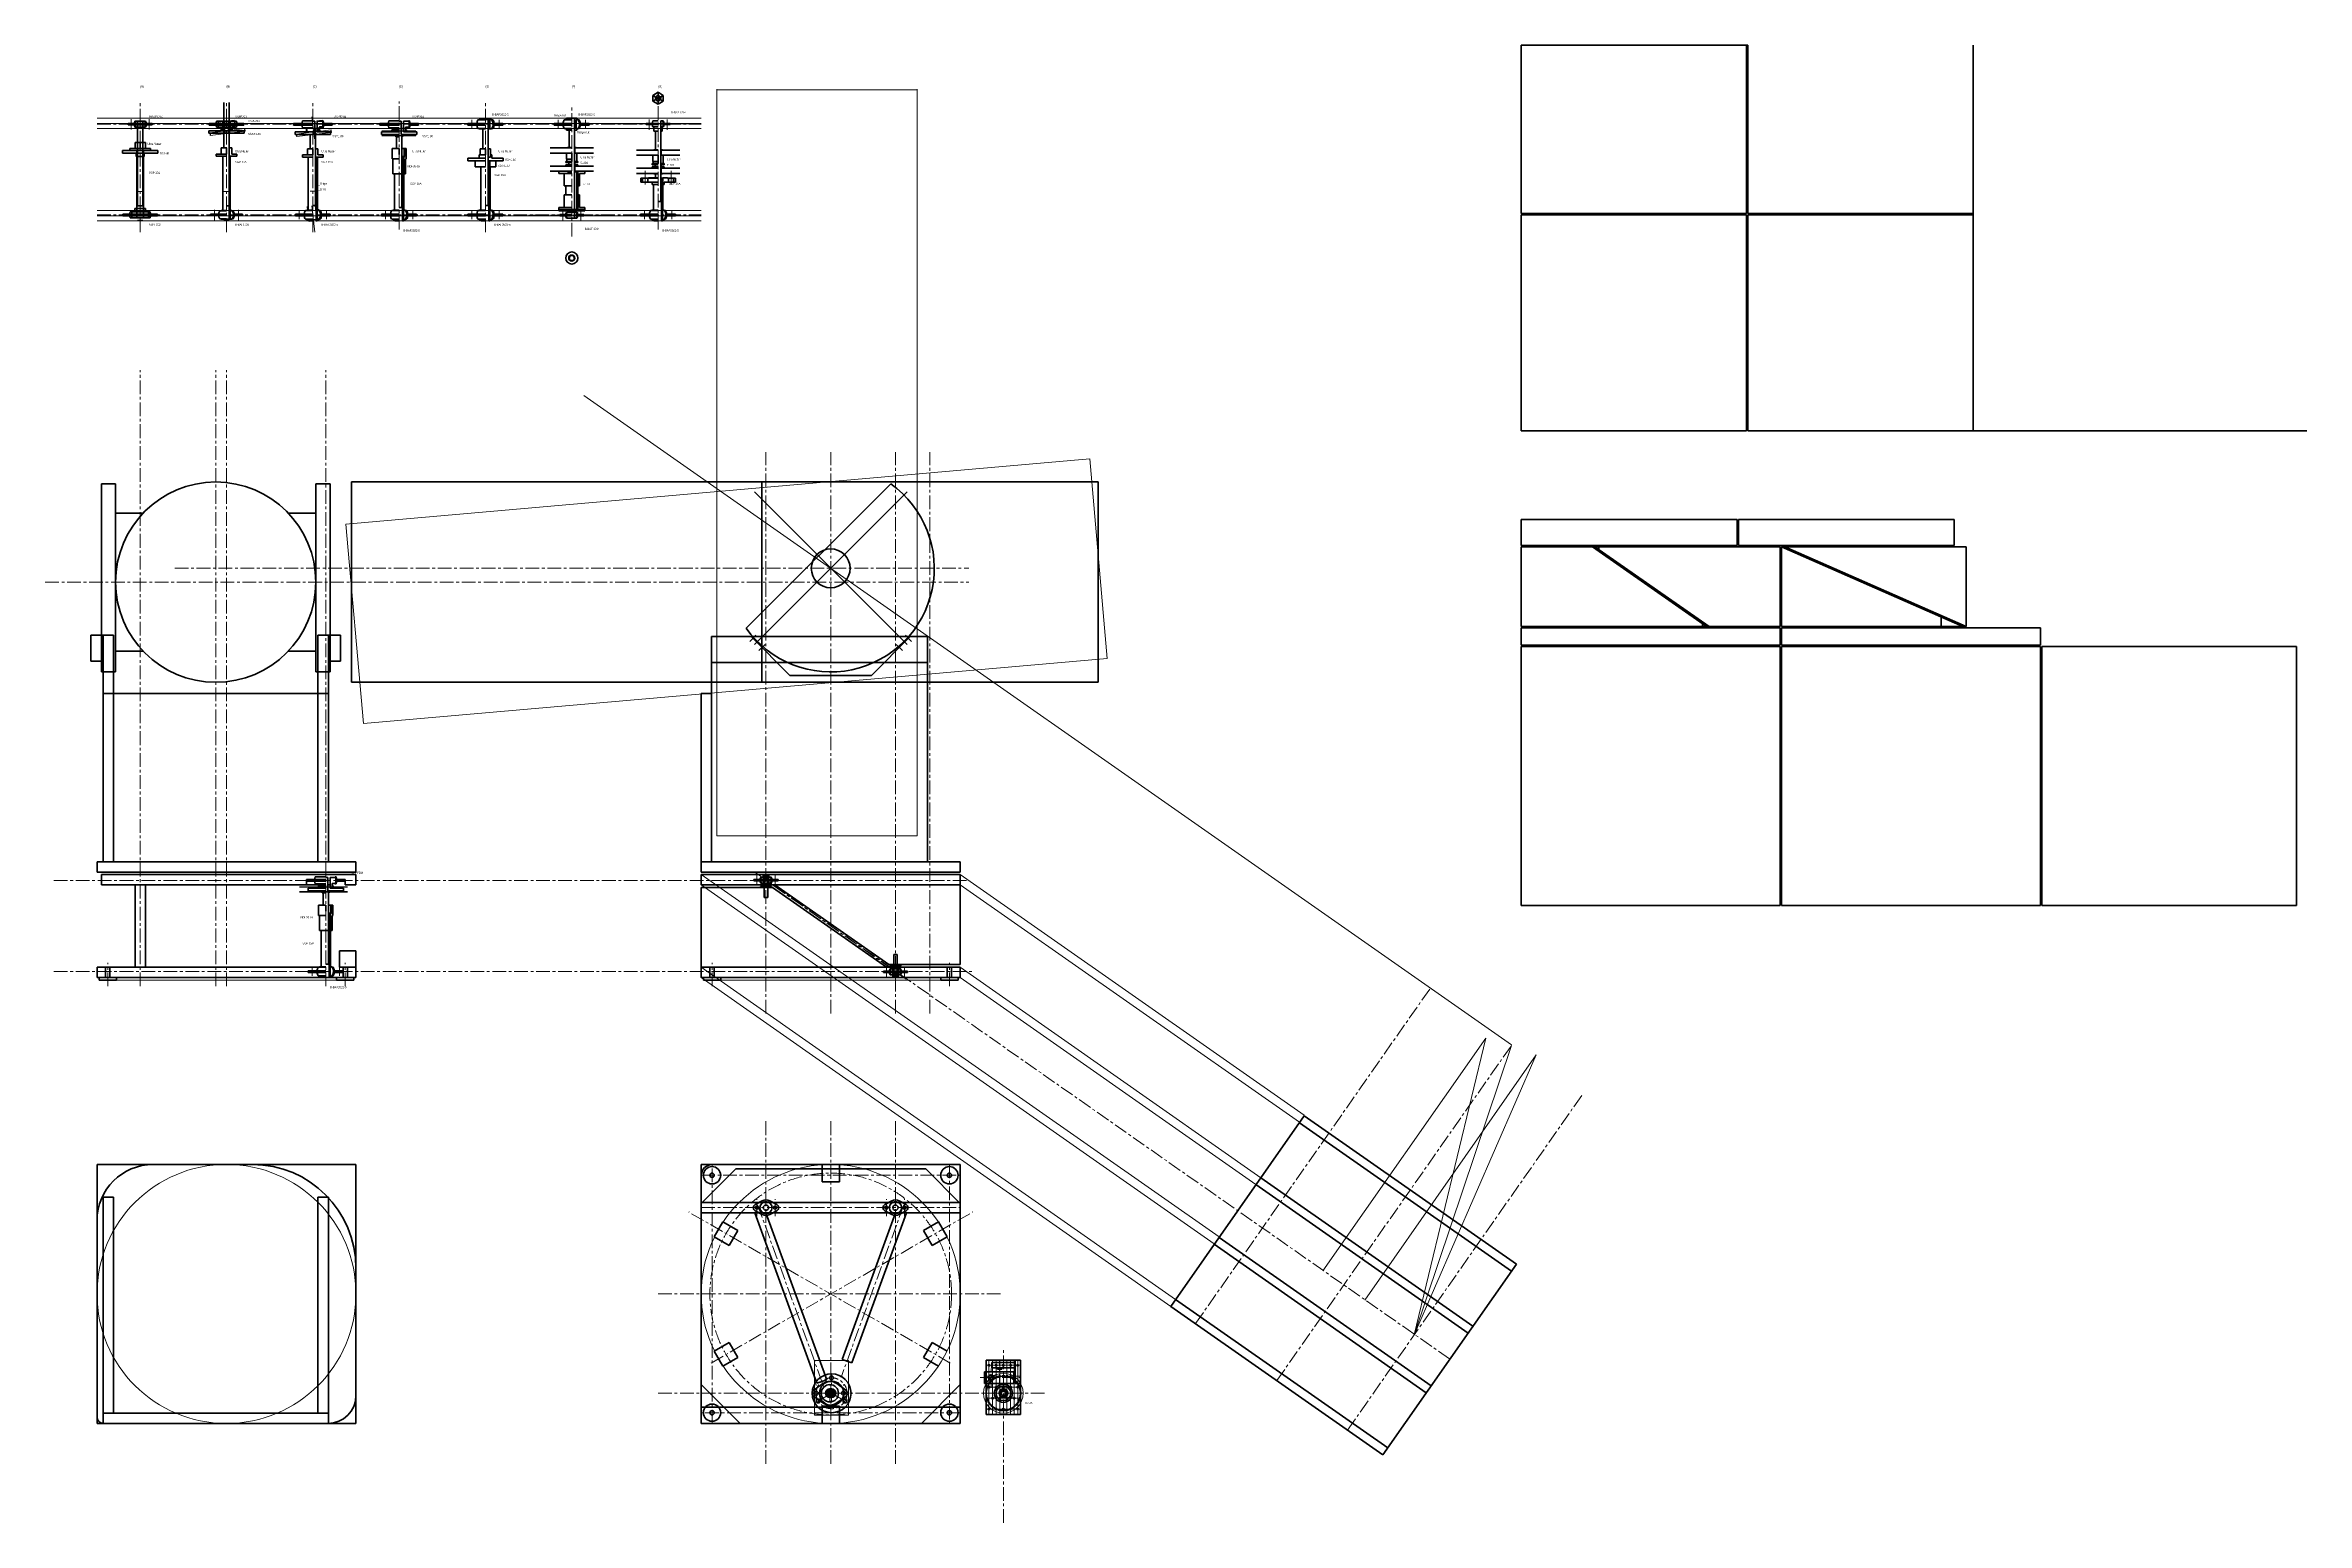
# Model space of a CAD drawing. Header units: millimetres. Extents: x -1420 to 3820, y -1530 to 1893.
import ezdxf

# ---------------------------------------------------------------- set-up
doc = ezdxf.new("R2010")
doc.units = ezdxf.units.MM
doc.linetypes.add('CENTER', pattern=[50.8, 31.75, -6.35, 6.35, -6.35])
doc.linetypes.add('DASHED', pattern=[19.05, 12.7, -6.35])
doc.layers.get('0').update_dxf_attribs({"linetype": 'CONTINUOUS', "lineweight": 0})
for name, color, linetype, lineweight in [('AUX', 1, 'CONTINUOUS', 18), ('CENTER', 7, 'CENTER', 18), ('CONTOUR', 7, 'CONTINUOUS', 35)]:
    doc.layers.add(name, color=color, linetype=linetype, lineweight=lineweight)
doc.styles.get("Standard").update_dxf_attribs({"font": 'txt', "width": 0.75})

msp = doc.modelspace()

# ---------------------------------------------------------------- linework, layer by layer
at = {"layer": 'AUX'}
for p, q in [((136, 61.2), (136, 1791.2)), ((136, 1790), (600, 1790)), ((600, 61.2), (600, 1791.2)), ((-1300, 1724), (100, 1724)), ((-1300, 1712), (100, 1712)), ((-1300, 1700), (100, 1700)), ((-1038.9, 1690.1), (-957.5, 1700.1)), ((-1038.1, 1684.2), (-1038.9, 1690.1)), ((-1038.1, 1684.2), (-956.7, 1694.2)), ((-1037.1, 1684.3), (-1037.9, 1690.2)), ((-1019.4, 1714.7), (-982.3, 1719.2)), ((-1017.7, 1700.8), (-980.6, 1705.3)), ((-1010.2, 1693.6), (-1011.2, 1701.6)), ((-1010.2, 1693.6), (-986.1, 1696.6)), ((-1006.6, 1694.1), (-1009.3, 1715.9)), ((-1008.1, 1702), (-990.2, 1704.1)), ((-1002.4, 1688.5), (-1005.8, 1716.3)), ((-992.5, 1689.8), (-995.9, 1717.6)), ((-989.7, 1696.1), (-992.4, 1718)), ((-986.1, 1696.6), (-987.1, 1704.5)), ((-957.7, 1694), (-958.5, 1700)), ((-956.7, 1694.2), (-957.5, 1700.1)), ((-838.5, 1687.1), (-797.8, 1692.1)), ((-837.8, 1681.2), (-838.5, 1687.1)), ((-837.8, 1681.2), (-797.1, 1686.2)), ((-836.8, 1681.3), (-837.5, 1687.3)), ((-813.8, 1701.2), (-821.4, 1700.3)), ((-812.5, 1690.3), (-813.8, 1701.2)), ((-802.1, 1726.9), (-795.9, 1676.3)), ((-800.9, 1716.9), (-795.9, 1717.6)), ((-792.1, 1686.8), (-795.9, 1717.6)), ((-793.8, 1700.7), (-788.9, 1701.3)), ((-792.1, 1686.8), (-756.4, 1691.2)), ((-790.9, 1718.2), (-778.6, 1719.7)), ((-787.9, 1693.4), (-790.9, 1718.2)), ((-787.9, 1693.4), (-757.1, 1697.1)), ((-784.5, 1704.9), (-776.9, 1705.8)), ((-783.1, 1693.9), (-784.5, 1704.9)), ((-757.4, 1691.1), (-758.1, 1697)), ((-756.4, 1691.2), (-757.1, 1697.1)), ((-640, 1695), (-561, 1695)), ((-640, 1694), (-561, 1694)), ((-640, 1684), (-561, 1684)), ((-640, 1683), (-561, 1683)), ((-1194, 1554), (-1206, 1554)), ((-994, 1554), (-1006, 1554)), ((-794, 1555), (-806, 1555)), ((-795.1, 1460.3), (-802.6, 1520.8)), ((-790.4, 1487.1), (-794.6, 1521.8)), ((-794, 1568), (-792, 1568)), ((-790.6, 1512.2), (-791.8, 1522.2)), ((-1300, 1510), (100, 1510)), ((-1300, 1498), (100, 1498)), ((-1300, 1486), (100, 1486)), ((-1194, 1488), (-1206, 1488)), ((-994, 1488), (-1006, 1488)), ((-812.2, 1510), (-813.3, 1519.5)), ((-812.8, 1487.3), (-798.7, 1489.1)), ((-809.9, 1486.2), (-810.1, 1487.7)), ((-798.5, 1487.6), (-809.9, 1486.2)), ((-808.8, 1510), (-801.3, 1510.9)), ((-808.2, 1484.9), (-808.4, 1486.4)), ((-798.3, 1486.1), (-808.2, 1484.9)), ((-794, 1489), (-806, 1489)), ((-791.4, 1512.1), (-787.2, 1512.7)), ((-788.7, 1490.3), (-791.4, 1512.1)), ((-790.4, 1487.1), (-788.4, 1487.3)), ((-789.2, 1490.2), (-784.5, 1490.8)), ((-789, 1488.8), (-789.2, 1490.2)), ((-789, 1488.8), (-787.1, 1489)), ((-788.4, 1487.3), (-788.6, 1488.8)), ((-787.1, 1489), (-787.2, 1490.5)), ((1977.3, -422.9), (-171.8, 1081.4)), ((1000.2, 934.5), (-723.2, 783.7)), ((1040.6, 472.2), (1000.2, 934.5)), ((223.2, 504.4), (576.8, 858)), ((223.2, 858), (576.8, 504.4)), ((-682.8, 321.5), (-723.2, 783.7)), ((212.6, 512), (226.8, 526.2)), ((587.4, 512), (573.2, 526.2)), ((1040.6, 472.2), (-682.8, 321.5)), ((233.8, 490.8), (248, 505)), ((566.2, 490.8), (552, 505)), ((136, 61.2), (600, 61.2)), ((1299.8, -867.6), (100, -27.8)), ((1288.5, -883.7), (100, -51.8)), ((1497.1, -585.7), (700, -27.8)), ((1485.8, -601.9), (700, -51.8)), ((-831, -56.8), (-720, -56.8)), ((-831, -57.8), (-720, -57.8)), ((-831, -67.8), (-720, -67.8)), ((-831, -68.8), (-720, -68.8)), ((1199.2, -1012.5), (100, -243)), ((1396.5, -730.6), (700, -243)), ((-1255, -273), (-745, -273)), ((1187.9, -1028.6), (100, -267)), ((655, -273), (145, -273)), ((1385.3, -746.7), (700, -267)), ((1540.5, -946.3), (1918, -407)), ((1752.1, -1094.5), (1918, -407)), ((2034.8, -446.3), (1637.3, -1014.1)), ((1752.1, -1094.5), (1977.3, -424.1)), ((1752.1, -1094.5), (2034.8, -446.3)), ((766.7, -1279.4), (766.7, -1152.4)), ((775, -1279.4), (775, -1152.4)), ((783.3, -1279.4), (783.3, -1152.4)), ((791.7, -1279.4), (791.7, -1152.4)), ((808.3, -1279.4), (808.3, -1152.4)), ((816.7, -1279.4), (816.7, -1152.4)), ((825, -1279.4), (825, -1152.4)), ((833.3, -1279.4), (833.3, -1152.4)), ((362.5, -1281), (362.5, -1154)), ((441.5, -1154), (362.5, -1154)), ((441.5, -1281), (441.5, -1154)), ((760.3, -1165.1), (839.4, -1165.1)), ((760.3, -1190.5), (839.4, -1190.5)), ((760.3, -1215.9), (839.4, -1215.9)), ((760.3, -1241.3), (839.4, -1241.3)), ((441.5, -1281), (362.5, -1281)), ((760.3, -1266.7), (839.4, -1266.7))]:
    msp.add_line(p, q, dxfattribs=at)
for centre, radius in [((-1000, -1000), 300), ((400, -1000), 300), ((800, -1230), 46)]:
    msp.add_circle(centre, radius, dxfattribs=at)
for centre, radius, start, end in [((-1000, 1710), 20, 166.5127, 207.4873), ((-1000, 1710), 20, 346.5127, 27.4873), ((-800, 1710), 23.5, 199.9028, 204.3299), ((-800, 1710), 23.5, 349.6701, 384.3299), ((-800, 1500), 18, 213.749, 224.6699), ((-800, 1500), 18, 333.251, 44.6699), ((-800, 1500), 18, 329.3301, 333.251)]:
    msp.add_arc(centre, radius, start, end, dxfattribs=at)
at = {"layer": 'CENTER'}
for p, q in [((-1200, 1460), (-1200, 1760)), ((-1000, 1460), (-1000, 1760)), ((-800, 1460), (-800, 1760)), ((-600, 1466), (-600, 1763)), ((-400, 1460), (-400, 1760)), ((-200, 1450), (-200, 1750)), ((0, 1466), (0, 1763)), ((-1300, 1710), (100, 1710)), ((-1228, 1710), (-1172, 1710)), ((-1221, 1722), (-1221, 1698)), ((-1179, 1722), (-1179, 1698)), ((-1040, 1689), (-1040, 1695)), ((-960, 1689), (-960, 1695)), ((-840, 1686), (-840, 1692)), ((-760, 1686), (-760, 1692)), ((-640, 1686), (-640, 1692)), ((-560, 1686), (-560, 1692)), ((-431.5, 1720), (-431.5, 1700)), ((-368.5, 1720), (-368.5, 1700)), ((-231.5, 1720), (-231.5, 1700)), ((-168.5, 1720), (-168.5, 1700)), ((-100, 1710.6), (100, 1710.6)), ((-21, 1697.2), (-21, 1721.2)), ((21, 1697.2), (21, 1721.2)), ((-1240, 1649), (-1240, 1643)), ((-1160, 1649), (-1160, 1643)), ((-440, 1625), (-440, 1631)), ((-360, 1625), (-360, 1631)), ((-30, 1570), (-30, 1604)), ((30, 1570), (30, 1602)), ((-1300, 1500), (100, 1500)), ((-1028, 1488), (-1028, 1512)), ((-972, 1488), (-972, 1512)), ((-831.5, 1490), (-831.5, 1510)), ((-768.5, 1490), (-768.5, 1510)), ((-631.5, 1490), (-631.5, 1510)), ((-568.5, 1490), (-568.5, 1510)), ((-431.5, 1490), (-431.5, 1510)), ((-368.5, 1490), (-368.5, 1510)), ((-300, 1499.4), (-100, 1499.4)), ((-221, 1486), (-221, 1510)), ((-179, 1486), (-179, 1510)), ((-31.5, 1490), (-31.5, 1510)), ((31.5, 1490), (31.5, 1510)), ((-1200, -287), (-1200, 1140)), ((-1025, -287), (-1025, 1140)), ((-1000, -287), (-1000, 1140)), ((-770, -287), (-770, 1140)), ((250, -350), (250, 950)), ((400, -350), (400, 950)), ((550, -350), (550, 950)), ((630, -350), (630, 950)), ((-1420, 649.2), (720, 649.2)), ((-1120, 681.2), (720, 681.2)), ((-1400, -41.8), (720, -41.8)), ((222, -41.2), (278, -41.2)), ((225.5, -23.9), (574.5, -270.9)), ((229, -29.2), (229, -53.2)), ((1834, -1150.6), (250, -41.8)), ((271, -29.2), (271, -53.2)), ((-810, -65.8), (-810, -59.8)), ((-730, -65.8), (-730, -59.8)), ((-1400, -253), (730, -253)), ((-1275, -287), (-1275, -233)), ((-801.5, -263), (-801.5, -243)), ((-738.5, -263), (-738.5, -243)), ((-725, -287), (-725, -233)), ((125, -287), (125, -233)), ((578, -253.6), (522, -253.6)), ((529, -265.6), (529, -241.6)), ((571, -265.6), (571, -241.6)), ((675, -287), (675, -233)), ((1245.3, -1068.7), (1788.8, -292.2)), ((1433.7, -1200.6), (1977.3, -424.1)), ((1597.6, -1315.3), (2141.1, -538.8)), ((250, -600), (250, -1400)), ((400, -600), (400, -1400)), ((550, -600), (550, -1400)), ((100, -725), (700, -725)), ((125, -1300), (125, -700)), ((675, -700), (675, -1300)), ((229, -820), (229, -780)), ((271, -820), (271, -780)), ((529, -820), (529, -780)), ((571, -820), (571, -780)), ((677.1, -1160), (70.9, -810)), ((100, -800), (700, -800)), ((122.9, -1160), (729.1, -810)), ((230.4, -793.2), (386.2, -1221.4)), ((569.6, -793.2), (424, -1193.2)), ((0, -1000), (800, -1000)), ((800, -1530), (800, -1130)), ((402, -1250), (402, -1185)), ((746.6, -1193.6), (839.6, -1193.6)), ((771.8, -1217.1), (771.8, -1170.1)), ((791.1, -1217.1), (791.1, -1153.1)), ((0, -1230), (900, -1230)), ((402, -1230), (363, -1252.5)), ((402, -1230), (441, -1252.5)), ((750, -1230), (850, -1230)), ((700, -1275), (100, -1275))]:
    msp.add_line(p, q, dxfattribs=at)
at = {"layer": 'CENTER', "color": 1}
for p, q in [((366.5, -1250), (366.5, -1210)), ((398, -1250), (398, -1210)), ((429.5, -1250), (429.5, -1210))]:
    msp.add_line(p, q, dxfattribs=at)
at = {"layer": 'CENTER'}
for centre, radius in [((400, -1000), 280), ((402, -1230), 35.8), ((800, -1230), 41), ((800, -1230), 39), ((771.8, -1193.6), 7), ((771.8, -1193.6), 5)]:
    msp.add_circle(centre, radius, dxfattribs=at)
at = {"layer": 'CONTOUR'}
for p, q in [((2000, 1893), (2525, 1893)), ((2000, 1503), (2000, 1893)), ((2522, 1503), (2522, 1893)), ((2525, 1503), (2525, 1893)), ((3047, 1000), (3047, 1893)), ((-12, 1776.9), (0, 1783.9)), ((0, 1783.9), (12, 1776.9)), ((0, 1756.1), (0, 1783.9)), ((-1006, 1655), (-1006, 1760)), ((-994, 1521), (-994, 1760)), ((-12, 1763.1), (-12, 1776.9)), ((-12, 1776.9), (12, 1763.1)), ((-12, 1763.1), (12, 1776.9)), ((-12, 1763.1), (0, 1756.1)), ((0, 1756.1), (12, 1763.1)), ((12, 1763.1), (12, 1776.9)), ((-1228, 1711.4), (-1228, 1708.6)), ((-1228, 1711.4), (-1172, 1711.4)), ((-1228, 1708.6), (-1172, 1708.6)), ((-1224.5, 1711.4), (-1224.5, 1708.6)), ((-1217.5, 1711.4), (-1217.5, 1708.6)), ((-1212.1, 1717), (-1187.9, 1717)), ((-1212.1, 1703), (-1187.9, 1703)), ((-1206, 1717), (-1206, 1703)), ((-1206, 1716), (-1206, 1521)), ((-1194, 1717), (-1194, 1703)), ((-1194, 1716), (-1194, 1521)), ((-1182.5, 1711.4), (-1182.5, 1708.6)), ((-1175.5, 1711.4), (-1175.5, 1708.6)), ((-1172, 1711.4), (-1172, 1708.6)), ((-1041, 1695), (-959, 1695)), ((-1041, 1689), (-1041, 1695)), ((-1041, 1689), (-959, 1689)), ((-1040.5, 1712), (-959.5, 1712)), ((-1040.5, 1708), (-1040.5, 1712)), ((-1040.5, 1708), (-959.5, 1708)), ((-1023.5, 1717), (-976.5, 1717)), ((-1023.5, 1703), (-976.5, 1703)), ((-1012.1, 1695), (-1012.1, 1703)), ((-1012.1, 1695), (-987.8, 1695)), ((-1009, 1703), (-991, 1703)), ((-1008.5, 1695), (-1008.5, 1717)), ((-1005, 1689), (-1005, 1717)), ((-995, 1689), (-995, 1717)), ((-991.5, 1695), (-991.5, 1717)), ((-987.8, 1695), (-987.8, 1703)), ((-959.5, 1708), (-959.5, 1712)), ((-959, 1689), (-959, 1695)), ((-845, 1708), (-845, 1712)), ((-845, 1712), (-800, 1712)), ((-845, 1710), (-800, 1710)), ((-845, 1708), (-800, 1708)), ((-841, 1686), (-841, 1692)), ((-841, 1692), (-800, 1692)), ((-841, 1686), (-800, 1686)), ((-824.2, 1718), (-800, 1718)), ((-824.2, 1702), (-800, 1702)), ((-814.8, 1692), (-814.8, 1702)), ((-806, 1653), (-806, 1686)), ((-800, 1717), (-795, 1717)), ((-795, 1686), (-795, 1717)), ((-795, 1700), (-790, 1700)), ((-795, 1686), (-759, 1686)), ((-794, 1522), (-794, 1686)), ((-790, 1692), (-790, 1717)), ((-790, 1717), (-777.6, 1717)), ((-790, 1692), (-759, 1692)), ((-785.2, 1692), (-785.2, 1703)), ((-785.2, 1703), (-777.6, 1703)), ((-777.9, 1718), (-775.8, 1718)), ((-777.9, 1702), (-775.8, 1702)), ((-755, 1710), (-776.5, 1710)), ((-774.6, 1712), (-755, 1712)), ((-774.6, 1708), (-755, 1708)), ((-759, 1686), (-759, 1692)), ((-755, 1708), (-755, 1712)), ((-645, 1712), (-600, 1712)), ((-645, 1708), (-645, 1712)), ((-645, 1710), (-600, 1710)), ((-645, 1708), (-600, 1708)), ((-641, 1686), (-641, 1692)), ((-641, 1692), (-600, 1692)), ((-641, 1686), (-600, 1686)), ((-624.2, 1718), (-600, 1718)), ((-624.2, 1702), (-600, 1702)), ((-621, 1694), (-600, 1694)), ((-621, 1692), (-621, 1694)), ((-617, 1694), (-617, 1697)), ((-617, 1697), (-600, 1697)), ((-614.8, 1697), (-614.8, 1702)), ((-610, 1684), (-610, 1686)), ((-610, 1684), (-600, 1684)), ((-608, 1681), (-608, 1684)), ((-608, 1681), (-600, 1681)), ((-606, 1654), (-606, 1681)), ((-600, 1717), (-595, 1717)), ((-595, 1686), (-595, 1717)), ((-595, 1700), (-590, 1700)), ((-595, 1686), (-559, 1686)), ((-594, 1517), (-594, 1686)), ((-594, 1681), (-592, 1681)), ((-592, 1684), (-590, 1684)), ((-592, 1681), (-592, 1684)), ((-590, 1692), (-590, 1717)), ((-590, 1717), (-577.6, 1717)), ((-590, 1692), (-559, 1692)), ((-590, 1684), (-590, 1686)), ((-585.2, 1692), (-585.2, 1703)), ((-585.2, 1703), (-577.6, 1703)), ((-585.2, 1697), (-583, 1697)), ((-583, 1694), (-583, 1697)), ((-583, 1694), (-579, 1694)), ((-579, 1692), (-579, 1694)), ((-577.9, 1718), (-575.8, 1718)), ((-577.9, 1702), (-575.8, 1702)), ((-555, 1710), (-576.5, 1710)), ((-574.6, 1712), (-555, 1712)), ((-574.6, 1708), (-555, 1708)), ((-559, 1686), (-559, 1692)), ((-555, 1708), (-555, 1712)), ((-440.5, 1712), (-440.5, 1708)), ((-440.5, 1712), (-400, 1712)), ((-440.5, 1708), (-400, 1708)), ((-417.3, 1720), (-400, 1720)), ((-417.3, 1700), (-400, 1700)), ((-414.2, 1721), (-390, 1721)), ((-414.2, 1699), (-400, 1699)), ((-406, 1653), (-406, 1699)), ((-394, 1522), (-394, 1721)), ((-394, 1699), (-385.8, 1699)), ((-390, 1721), (-390, 1699)), ((-390, 1721), (-385.8, 1721)), ((-385, 1720), (-382.7, 1720)), ((-385, 1700), (-382.7, 1700)), ((-380.1, 1712), (-359.5, 1712)), ((-380.1, 1708), (-359.5, 1708)), ((-359.5, 1712), (-359.5, 1708)), ((-240.5, 1712), (-240.5, 1708)), ((-240.5, 1712), (-200, 1712)), ((-240.5, 1708), (-200, 1708)), ((-217.3, 1720), (-200, 1720)), ((-217.3, 1700), (-200, 1700)), ((-214.2, 1721), (-200, 1721)), ((-214.2, 1699), (-200, 1699)), ((-212, 1724), (-188, 1724)), ((-212, 1721), (-212, 1724)), ((-212, 1696), (-212, 1699)), ((-212, 1696), (-200, 1696)), ((-206, 1656), (-206, 1696)), ((-194, 1492.4), (-194, 1724)), ((-194, 1713), (-190, 1713)), ((-194, 1707), (-190, 1707)), ((-194, 1696), (-188, 1696)), ((-190, 1721), (-190, 1699)), ((-190, 1721), (-185.8, 1721)), ((-190, 1699), (-185.8, 1699)), ((-188, 1721), (-188, 1724)), ((-188, 1696), (-188, 1699)), ((-185, 1720), (-182.7, 1720)), ((-185, 1700), (-182.7, 1700)), ((-180.1, 1712), (-159.5, 1712)), ((-180.1, 1708), (-159.5, 1708)), ((-159.5, 1712), (-159.5, 1708)), ((-28, 1709.2), (-28, 1712)), ((-28, 1712), (0, 1712)), ((-28, 1710.6), (0, 1710.6)), ((-28, 1709.2), (0, 1709.2)), ((-12.1, 1717.6), (0, 1717.6)), ((-12.1, 1703.6), (0, 1703.6)), ((-9.5, 1693.6), (-9.5, 1703.6)), ((-9.5, 1693.6), (0, 1693.6)), ((-6, 1651), (-6, 1693.6)), ((6, 1717.6), (12.1, 1717.6)), ((6, 1531), (6, 1717.6)), ((6, 1703.6), (12.1, 1703.6)), ((6, 1693.6), (9.5, 1693.6)), ((9.5, 1693.6), (9.5, 1703.6)), ((28, 1710.6), (12.6, 1710.6)), ((13.9, 1712), (28, 1712)), ((13.9, 1709.2), (28, 1709.2)), ((28, 1709.2), (28, 1712)), ((-1159, 1649), (-1241, 1649)), ((-1241, 1649), (-1241, 1643)), ((-1159, 1643), (-1241, 1643)), ((-1176, 1654), (-1224, 1654)), ((-1224, 1654), (-1224, 1649)), ((-1212, 1668), (-1212, 1654)), ((-1188, 1668), (-1212, 1668)), ((-1209, 1643), (-1209, 1635)), ((-1191, 1635), (-1209, 1635)), ((-1207.5, 1649), (-1207.5, 1493)), ((-1200, 1668), (-1200, 1654)), ((-1192.5, 1649), (-1192.5, 1493)), ((-1191, 1643), (-1191, 1635)), ((-1188, 1668), (-1188, 1654)), ((-1176, 1654), (-1176, 1649)), ((-1159, 1649), (-1159, 1643)), ((-1024, 1641), (-1024, 1636)), ((-1000, 1641), (-1024, 1641)), ((-1024, 1636), (-1000, 1636)), ((-1012, 1655), (-1012, 1641)), ((-1000, 1655), (-1012, 1655)), ((-1008.8, 1510), (-1008.8, 1636)), ((-1000, 1655), (-1000, 1641)), ((-988, 1655), (-994, 1655)), ((-994, 1636), (-976, 1636)), ((-993.7, 1490), (-993.7, 1636)), ((-991.2, 1510), (-991.2, 1636)), ((-988, 1655), (-988, 1641)), ((-976, 1641), (-988, 1641)), ((-976, 1641), (-976, 1636)), ((-824, 1639), (-824, 1634)), ((-800, 1639), (-824, 1639)), ((-824, 1634), (-800, 1634)), ((-812, 1653), (-812, 1639)), ((-800, 1653), (-812, 1653)), ((-810.8, 1511), (-810.8, 1634)), ((-800, 1653), (-800, 1639)), ((-788, 1653), (-794, 1653)), ((-794, 1634), (-776, 1634)), ((-792, 1486), (-792, 1634)), ((-789.2, 1511), (-789.2, 1634)), ((-788, 1653), (-788, 1639)), ((-776, 1639), (-788, 1639)), ((-776, 1639), (-776, 1634)), ((-600, 1654), (-616.5, 1654)), ((-616.5, 1630), (-616.5, 1654)), ((-600, 1630), (-616.5, 1630)), ((-614.5, 1595), (-614.5, 1630)), ((-600, 1654), (-600, 1640)), ((-583.5, 1654), (-594, 1654)), ((-594, 1635), (-588, 1635)), ((-592, 1486), (-592, 1635)), ((-589.1, 1511), (-589.1, 1635)), ((-589.1, 1634), (-587, 1635)), ((-588, 1654), (-588, 1635)), ((-587, 1635), (-587, 1654)), ((-583.5, 1630), (-585.5, 1629)), ((-585.5, 1595), (-585.5, 1629)), ((-583.5, 1630), (-583.5, 1654)), ((-441, 1625), (-441, 1631)), ((-441, 1631), (-400, 1631)), ((-441, 1625), (-400, 1625)), ((-424, 1611), (-424, 1625)), ((-414.8, 1631), (-414.8, 1639)), ((-414.8, 1639), (-400, 1639)), ((-412, 1653), (-412, 1639)), ((-400, 1653), (-412, 1653)), ((-400, 1639), (-412, 1639)), ((-400, 1653), (-400, 1639)), ((-388, 1653), (-394, 1653)), ((-394, 1634), (-388.3, 1634)), ((-394, 1625), (-359, 1625)), ((-392, 1486), (-392, 1625)), ((-390, 1611), (-390, 1625)), ((-388, 1639), (-388.3, 1639)), ((-388.3, 1634), (-388.3, 1639)), ((-388, 1653), (-388, 1639)), ((-388, 1639), (-385.2, 1639)), ((-385.2, 1631), (-385.2, 1639)), ((-385.2, 1631), (-359, 1631)), ((-376, 1611), (-376, 1625)), ((-359, 1625), (-359, 1631)), ((-250, 1655), (-200, 1655)), ((-250, 1643), (-200, 1643)), ((-212, 1629), (-212, 1643)), ((-212, 1629), (-200, 1629)), ((-211.6, 1624), (-211.6, 1629)), ((-210, 1655), (-210, 1656)), ((-210, 1656), (-200, 1656)), ((-200, 1624), (-200, 1643)), ((-194, 1656), (-190, 1656)), ((-194, 1643), (-150, 1643)), ((-193, 1643), (-193, 1655)), ((-193, 1655), (-150, 1655)), ((-190, 1655), (-190, 1656)), ((-188.4, 1629), (-188, 1629)), ((-188.4, 1624), (-188.4, 1629)), ((-188, 1629), (-188, 1643)), ((-50, 1650), (0, 1650)), ((-50, 1638), (0, 1638)), ((-12, 1624), (-12, 1638)), ((-10, 1650), (-10, 1651)), ((-10, 1651), (0, 1651)), ((0, 1619), (0, 1638)), ((6, 1651), (10, 1651)), ((6, 1638), (50, 1638)), ((7, 1638), (7, 1650)), ((7, 1650), (50, 1650)), ((10, 1650), (10, 1651)), ((12, 1624), (12, 1638)), ((-794, 1601), (-792, 1601)), ((-585.5, 1595), (-614.5, 1595)), ((-610.8, 1511), (-610.8, 1595)), ((-594, 1600), (-592, 1600)), ((-424, 1611), (-400, 1611)), ((-410.8, 1511), (-410.8, 1611)), ((-376, 1611), (-390, 1611)), ((-389.2, 1511), (-389.2, 1611)), ((-250, 1613), (-200, 1613)), ((-250, 1601), (-200, 1601)), ((-230, 1601), (-230, 1596)), ((-230, 1601), (-200, 1601)), ((-230, 1596), (-200, 1596)), ((-218, 1596), (-218, 1567)), ((-214, 1621), (-214, 1624)), ((-214, 1624), (-200, 1624)), ((-214, 1621), (-200, 1621)), ((-214, 1613), (-214, 1616)), ((-214, 1616), (-200, 1616)), ((-210, 1600), (-210, 1601)), ((-210, 1600), (-200, 1600)), ((-207, 1616), (-207, 1621)), ((-194, 1624), (-186, 1624)), ((-194, 1621), (-186, 1621)), ((-194, 1600), (-190, 1600)), ((-193, 1601), (-193, 1621)), ((-193, 1616), (-186, 1616)), ((-193, 1613), (-150, 1613)), ((-193, 1601), (-150, 1601)), ((-193, 1601), (-170, 1601)), ((-190, 1600), (-190, 1601)), ((-188, 1512.4), (-188, 1601)), ((-186, 1624), (-186, 1621)), ((-186, 1616), (-186, 1613)), ((-186, 1601), (-186, 1512.4)), ((-182, 1596), (-182, 1567)), ((-182, 1596), (-170, 1596)), ((-170, 1601), (-170, 1596)), ((-50, 1608), (0, 1608)), ((-50, 1596), (0, 1596)), ((-40, 1576), (-40, 1585)), ((-40, 1585), (0, 1585)), ((-40, 1576), (0, 1576)), ((-30, 1596), (0, 1596)), ((-22, 1585), (-22, 1586)), ((-22, 1586), (0, 1586)), ((-14, 1616), (-14, 1619)), ((-14, 1619), (0, 1619)), ((-14, 1616), (0, 1616)), ((-14, 1608), (-14, 1611)), ((-14, 1611), (0, 1611)), ((-14, 1570), (-14, 1576)), ((-12, 1624), (0, 1624)), ((-11.6, 1619), (-11.6, 1624)), ((-10, 1595), (-10, 1596)), ((-10, 1595), (0, 1595)), ((-7, 1611), (-7, 1616)), ((-6, 1595), (-6, 1586)), ((6, 1619), (14, 1619)), ((6, 1616), (14, 1616)), ((10, 1595), (6, 1595)), ((6, 1585), (10.9, 1585)), ((7, 1596), (7, 1616)), ((7, 1611), (14, 1611)), ((7, 1608), (50, 1608)), ((7, 1596), (50, 1596)), ((8, 1486), (8, 1585)), ((10, 1595), (10, 1596)), ((10.9, 1511), (10.9, 1586)), ((10.9, 1586), (22, 1586)), ((11.6, 1624), (12, 1624)), ((11.6, 1619), (11.6, 1624)), ((14, 1619), (14, 1616)), ((14, 1611), (14, 1608)), ((14, 1570), (14, 1576)), ((14, 1576), (40, 1576)), ((22, 1585), (22, 1586)), ((22, 1585), (40, 1585)), ((24, 1576), (24, 1585)), ((36, 1576), (36, 1585)), ((40, 1576), (40, 1585)), ((-1194, 1521), (-1206, 1521)), ((-994, 1521), (-1000, 1521)), ((-792, 1522), (-800, 1522)), ((-392, 1522), (-400, 1522)), ((-392, 1532), (-394, 1532)), ((-218, 1567), (-214, 1567)), ((-218, 1517.4), (-218, 1546.4)), ((-218, 1546.4), (-214, 1546.4)), ((-214, 1567), (-200, 1567)), ((-214, 1567), (-214, 1546.4)), ((-214, 1546.4), (-200, 1546.4)), ((-186, 1567), (-182, 1567)), ((-186, 1546.4), (-182, 1546.4)), ((-182, 1517.4), (-182, 1546.4)), ((-14, 1570), (0, 1570)), ((-10.8, 1511), (-10.8, 1570)), ((0, 1531), (8, 1531)), ((10.9, 1570), (14, 1570)), ((-1159.5, 1502), (-1240.5, 1502)), ((-1240.5, 1502), (-1240.5, 1498)), ((-1159.5, 1498), (-1240.5, 1498)), ((-1176.5, 1507), (-1223.5, 1507)), ((-1176.5, 1493), (-1223.5, 1493)), ((-1187.8, 1515), (-1212.2, 1515)), ((-1212.2, 1515), (-1212.2, 1507)), ((-1187.8, 1515), (-1187.8, 1507)), ((-1159.5, 1502), (-1159.5, 1498)), ((-1037, 1498.2), (-1037, 1501.8)), ((-1037, 1501.8), (-1000, 1501.8)), ((-1037, 1498.2), (-1000, 1498.2)), ((-1015.6, 1509), (-1013.5, 1509)), ((-1015.6, 1491), (-1013.5, 1491)), ((-1013.5, 1509), (-1000, 1509)), ((-1013.5, 1491), (-1000, 1491)), ((-1012.7, 1510), (-1000, 1510)), ((-1012.7, 1490), (-987.3, 1490)), ((-991.5, 1490), (-991.5, 1510)), ((-991.5, 1510), (-991.2, 1510)), ((-991.2, 1510), (-987.3, 1510)), ((-986.5, 1509), (-984.4, 1509)), ((-986.5, 1491), (-984.4, 1491)), ((-982.1, 1501.8), (-963, 1501.8)), ((-982.1, 1498.2), (-963, 1498.2)), ((-963, 1498.2), (-963, 1501.8)), ((-840.5, 1498), (-840.5, 1502)), ((-840.5, 1502), (-800, 1502)), ((-840.5, 1498), (-800, 1498)), ((-817.3, 1510), (-800, 1510)), ((-817.3, 1490), (-800, 1490)), ((-814.2, 1511), (-800, 1511)), ((-814.2, 1489), (-800, 1489)), ((-811.5, 1487.5), (-811.5, 1489)), ((-800, 1487.5), (-811.5, 1487.5)), ((-810, 1486), (-810, 1487.5)), ((-800, 1486), (-810, 1486)), ((-792, 1486), (-790, 1486)), ((-790.5, 1487.5), (-790.5, 1489)), ((-790.5, 1489), (-785.8, 1489)), ((-790.5, 1487.5), (-788.5, 1487.5)), ((-790, 1511), (-785.8, 1511)), ((-790, 1489), (-790, 1511)), ((-790, 1486), (-790, 1487.5)), ((-788.5, 1487.5), (-788.5, 1489)), ((-785, 1510), (-782.7, 1510)), ((-785, 1490), (-782.7, 1490)), ((-780.1, 1502), (-759.5, 1502)), ((-780.1, 1498), (-759.5, 1498)), ((-759.5, 1498), (-759.5, 1502)), ((-640.5, 1498), (-640.5, 1502)), ((-640.5, 1502), (-600, 1502)), ((-640.5, 1498), (-600, 1498)), ((-617.3, 1510), (-600, 1510)), ((-617.3, 1490), (-600, 1490)), ((-614.2, 1511), (-600, 1511)), ((-614.2, 1489), (-600, 1489)), ((-611.5, 1487.5), (-611.5, 1489)), ((-600, 1487.5), (-611.5, 1487.5)), ((-610, 1486), (-610, 1487.5)), ((-600, 1486), (-610, 1486)), ((-592, 1517), (-600, 1517)), ((-592, 1486), (-590, 1486)), ((-590.5, 1487.5), (-590.5, 1489)), ((-590.5, 1489), (-585.8, 1489)), ((-590.5, 1487.5), (-588.5, 1487.5)), ((-590, 1511), (-585.8, 1511)), ((-590, 1489), (-590, 1511)), ((-590, 1486), (-590, 1487.5)), ((-588.5, 1487.5), (-588.5, 1489)), ((-585, 1510), (-582.7, 1510)), ((-585, 1490), (-582.7, 1490)), ((-580.1, 1502), (-559.5, 1502)), ((-580.1, 1498), (-559.5, 1498)), ((-559.5, 1502), (-559.5, 1498)), ((-440.5, 1498), (-440.5, 1502)), ((-440.5, 1502), (-400, 1502)), ((-440.5, 1498), (-400, 1498)), ((-417.3, 1510), (-400, 1510)), ((-417.3, 1490), (-400, 1490)), ((-414.2, 1511), (-400, 1511)), ((-414.2, 1489), (-400, 1489)), ((-411.5, 1487.5), (-411.5, 1489)), ((-400, 1487.5), (-411.5, 1487.5)), ((-410, 1486), (-410, 1487.5)), ((-400, 1486), (-410, 1486)), ((-392, 1486), (-390, 1486)), ((-390.5, 1487.5), (-390.5, 1489)), ((-390.5, 1489), (-385.8, 1489)), ((-390.5, 1487.5), (-388.5, 1487.5)), ((-390, 1511), (-385.8, 1511)), ((-390, 1489), (-390, 1511)), ((-390, 1486), (-390, 1487.5)), ((-388.5, 1487.5), (-388.5, 1489)), ((-385, 1510), (-382.7, 1510)), ((-385, 1490), (-382.7, 1490)), ((-380.1, 1502), (-359.5, 1502)), ((-380.1, 1498), (-359.5, 1498)), ((-359.5, 1498), (-359.5, 1502)), ((-230, 1517.4), (-200, 1517.4)), ((-230, 1509.4), (-230, 1517.4)), ((-230, 1512.4), (-170, 1512.4)), ((-230, 1509.4), (-170, 1509.4)), ((-228, 1498), (-228, 1500.8)), ((-228, 1500.8), (-200, 1500.8)), ((-228, 1498), (-200, 1498)), ((-212.1, 1506.4), (-187.9, 1506.4)), ((-212.1, 1492.4), (-187.9, 1492.4)), ((-209, 1506.4), (-209, 1509.4)), ((-191, 1506.4), (-191, 1509.4)), ((-187.5, 1500.8), (-172, 1500.8)), ((-187.5, 1498), (-172, 1498)), ((-182, 1517.4), (-170, 1517.4)), ((-172, 1498), (-172, 1500.8)), ((-170, 1509.4), (-170, 1517.4)), ((-40.5, 1498), (-40.5, 1502)), ((-40.5, 1502), (0, 1502)), ((-40.5, 1498), (0, 1498)), ((-17.3, 1510), (0, 1510)), ((-17.3, 1490), (0, 1490)), ((-14.2, 1511), (0, 1511)), ((-14.2, 1489), (0, 1489)), ((-11.5, 1487.5), (-11.5, 1489)), ((0, 1487.5), (-11.5, 1487.5)), ((-10, 1486), (-10, 1487.5)), ((0, 1486), (-10, 1486)), ((8, 1486), (10, 1486)), ((9.5, 1487.5), (9.5, 1489)), ((9.5, 1489), (14.2, 1489)), ((9.5, 1487.5), (11.5, 1487.5)), ((10, 1511), (14.2, 1511)), ((10, 1489), (10, 1511)), ((10, 1486), (10, 1487.5)), ((11.5, 1487.5), (11.5, 1489)), ((15, 1510), (17.3, 1510)), ((15, 1490), (17.3, 1490)), ((19.9, 1502), (40.5, 1502)), ((19.9, 1498), (40.5, 1498)), ((40.5, 1502), (40.5, 1498)), ((2000, 1503), (2522, 1503)), ((2000, 1000), (2000, 1500)), ((2000, 1500), (2522, 1500)), ((2522, 1000), (2522, 1500)), ((2525, 1503), (3047, 1503)), ((2525, 1000), (2525, 1500)), ((2525, 1500), (3047, 1500)), ((2000, 1000), (2522, 1000)), ((2525, 1000), (3820, 1000)), ((-1257, 876.8), (-1290, 876.8)), ((-1290, 441.2), (-1290, 876.8)), ((-1257, 441.2), (-1257, 876.8)), ((-793, 876.8), (-760, 876.8)), ((-793, 441.2), (-793, 876.8)), ((-760, 441.2), (-760, 876.8)), ((-710, 417.2), (-710, 881.2)), ((1020, 881.2), (-710, 881.2)), ((204.4, 542.2), (539, 876.8)), ((240, 417.2), (240, 881.2)), ((1020, 417.2), (1020, 881.2)), ((-1257, 809.2), (-1193, 809.2)), ((-857, 809.2), (-793, 809.2)), ((2000, 794), (2000, 734)), ((2000, 794), (2500, 794)), ((2500, 794), (2500, 734)), ((2503, 794), (3003, 794)), ((2503, 794), (2503, 734)), ((3003, 794), (3003, 734)), ((2000, 734), (2500, 734)), ((2503, 734), (3003, 734)), ((2000, 731), (2000, 546)), ((2000, 731), (2600, 731)), ((2180, 724.5), (2180, 731)), ((2600, 546), (2600, 731)), ((2603, 546), (2603, 731)), ((2611, 731), (2603, 731)), ((2611, 731), (3031, 731)), ((3031, 546), (3031, 731)), ((-1314, 466.2), (-1314, 526.2)), ((-1262, 526.2), (-1314, 526.2)), ((-1286, 1.2), (-1286, 526.2)), ((-1262, 1.2), (-1262, 526.2)), ((-736, 526.2), (-788, 526.2)), ((-788, 1.2), (-788, 526.2)), ((-764, 1.2), (-764, 526.2)), ((-736, 466.2), (-736, 526.2)), ((2000, 546), (2429.3, 546)), ((2000, 543), (2600, 543)), ((2000, 503), (2000, 543)), ((2420, 552.5), (2420, 546)), ((2429.3, 546), (2435, 546)), ((2600, 546), (2435, 546)), ((2600, 503), (2600, 543)), ((2603, 546), (3031, 546)), ((2603, 543), (3203, 543)), ((2603, 503), (2603, 543)), ((3203, 503), (3203, 543)), ((-1257, 489.2), (-1193, 489.2)), ((-857, 489.2), (-793, 489.2)), ((124, 523.2), (624, 523.2)), ((124, 1.2), (124, 523.2)), ((215.6, 523.2), (305.6, 433.2)), ((494.4, 433.2), (584.4, 523.2)), ((624, 1.2), (624, 523.2)), ((2000, 503), (2600, 503)), ((2000, -100), (2000, 500)), ((2000, 500), (2600, 500)), ((2600, 500), (2600, -100)), ((2603, 503), (3203, 503)), ((2603, 500), (3203, 500)), ((2603, 500), (2603, -100)), ((3203, 500), (3203, -100)), ((3206, 500), (3206, -100)), ((3206, 500), (3796, 500)), ((3796, 500), (3796, -100)), ((-1286, 466.2), (-1314, 466.2)), ((-1290, 441.2), (-1257, 441.2)), ((-760, 441.2), (-793, 441.2)), ((-736, 466.2), (-764, 466.2)), ((124, 463.2), (624, 463.2)), ((305.6, 433.2), (494.4, 433.2)), ((-1286, 391.2), (-764, 391.2)), ((1020, 417.2), (-710, 417.2)), ((100, 391.2), (124, 391.2)), ((100, 1.2), (100, 391.2)), ((-1300, 1.2), (-700, 1.2)), ((-1300, -22.8), (-1300, 1.2)), ((-700, -22.8), (-700, 1.2)), ((100, 1.2), (700, 1.2)), ((100, -22.8), (100, 1.2)), ((700, -22.8), (700, 1.2)), ((-1300, -22.8), (-700, -22.8)), ((-1290, -51.8), (-1290, -27.8)), ((-1290, -27.8), (-700, -27.8)), ((-1290, -51.8), (-770, -51.8)), ((-1212, -243), (-1212, -51.8)), ((-1188, -243), (-1188, -51.8)), ((-815, -39.8), (-770, -39.8)), ((-815, -51.8), (-815, -39.8)), ((-815, -41.8), (-770, -41.8)), ((-815, -43.8), (-770, -43.8)), ((-794.2, -33.8), (-770, -33.8)), ((-794.2, -49.8), (-770, -49.8)), ((-784.8, -54.8), (-784.8, -49.8)), ((-770, -34.8), (-765, -34.8)), ((-765, -65.8), (-765, -34.8)), ((-765, -51.8), (-760, -51.8)), ((-760, -59.8), (-760, -34.8)), ((-760, -34.8), (-747.6, -34.8)), ((-755.2, -59.8), (-755.2, -48.8)), ((-755.2, -48.8), (-747.6, -48.8)), ((-747.9, -33.8), (-745.8, -33.8)), ((-747.9, -49.8), (-745.8, -49.8)), ((-725, -41.8), (-746.5, -41.8)), ((-744.6, -39.8), (-725, -39.8)), ((-744.6, -43.8), (-725, -43.8)), ((-725, -51.8), (-725, -39.8)), ((-725, -51.8), (-700, -51.8)), ((-700, -51.8), (-700, -27.8)), ((100, -22.8), (700, -22.8)), ((700, -27.8), (100, -27.8)), ((100, -51.8), (100, -27.8)), ((700, -51.8), (100, -51.8)), ((222, -39.8), (222, -42.6)), ((222, -39.8), (278, -39.8)), ((222, -42.6), (278, -42.6)), ((225.5, -39.8), (225.5, -42.6)), ((232.5, -39.8), (232.5, -42.6)), ((237.9, -34.2), (262.1, -34.2)), ((237.9, -48.2), (262.1, -48.2)), ((241.5, -48.2), (241.5, -49.2)), ((241.5, -49.2), (258.5, -49.2)), ((242, -32.2), (258, -32.2)), ((242, -32.2), (246, -36.2)), ((244, -34.2), (244, -48.2)), ((244, -49.2), (244, -55.7)), ((246, -36.2), (254, -36.2)), ((246, -36.2), (246, -81.2)), ((250, -55.7), (250, -48.2)), ((254, -36.2), (258, -32.2)), ((254, -36.2), (254, -81.2)), ((256, -34.2), (256, -48.2)), ((256, -49.2), (256, -55.7)), ((258.5, -48.2), (258.5, -49.2)), ((267.5, -39.8), (267.5, -42.6)), ((535, -236.8), (270.7, -51.8)), ((274.5, -39.8), (274.5, -42.6)), ((278, -39.8), (278, -42.6)), ((700, -27.8), (700, -51.8)), ((700, -51.8), (700, -236.8)), ((-811, -65.8), (-811, -59.8)), ((-811, -59.8), (-770, -59.8)), ((-811, -65.8), (-770, -65.8)), ((-791, -57.8), (-770, -57.8)), ((-791, -59.8), (-791, -57.8)), ((-787, -57.8), (-787, -54.8)), ((-787, -54.8), (-770, -54.8)), ((-770, -99), (-786.5, -99)), ((-786.5, -123), (-786.5, -99)), ((-780, -67.8), (-780, -65.8)), ((-780, -67.8), (-770, -67.8)), ((-778, -70.8), (-778, -67.8)), ((-778, -70.8), (-770, -70.8)), ((-776, -99), (-776, -70.8)), ((-770, -99), (-770, -113)), ((-765, -65.8), (-729, -65.8)), ((-764, -236), (-764, -65.8)), ((-764, -70.8), (-762, -70.8)), ((-753.5, -99), (-764, -99)), ((-762, -67.8), (-760, -67.8)), ((-762, -70.8), (-762, -67.8)), ((-760, -59.8), (-729, -59.8)), ((-760, -67.8), (-760, -65.8)), ((-758, -99), (-758, -118)), ((-757, -118), (-757, -99)), ((-755.2, -54.8), (-753, -54.8)), ((-753.5, -123), (-753.5, -99)), ((-753, -57.8), (-753, -54.8)), ((-753, -57.8), (-749, -57.8)), ((-749, -59.8), (-749, -57.8)), ((-729, -65.8), (-729, -59.8)), ((100, -58), (100, -243.1)), ((265, -58), (100, -58)), ((237, -55.7), (263, -55.7)), ((237, -58), (237, -55.7)), ((237, -58), (263, -58)), ((246, -81.2), (254, -81.2)), ((263, -58), (263, -55.7)), ((529.3, -243), (265, -58)), ((2600, -100), (2000, -100)), ((3203, -100), (2603, -100)), ((3206, -100), (3796, -100)), ((-770, -123), (-786.5, -123)), ((-784.5, -158), (-784.5, -123)), ((-764, -118), (-758, -118)), ((-764, -153), (-762, -153)), ((-762, -267), (-762, -118)), ((-759.1, -242), (-759.1, -118)), ((-759.1, -119), (-757, -118)), ((-753.5, -123), (-755.5, -124)), ((-755.5, -158), (-755.5, -124)), ((-755.5, -158), (-784.5, -158)), ((-780.8, -242), (-780.8, -158)), ((-738, -243), (-738, -205)), ((-738, -205), (-700, -205)), ((-700, -267), (-700, -205)), ((-1300, -267), (-1300, -243)), ((-1300, -243), (-770, -243)), ((-1280, -267), (-1280, -243)), ((-1270, -267), (-1270, -243)), ((-810.5, -255), (-810.5, -251)), ((-810.5, -251), (-770, -251)), ((-810.5, -255), (-770, -255)), ((-787.3, -243), (-770, -243)), ((-784.2, -242), (-770, -242)), ((-762, -236), (-770, -236)), ((-760, -242), (-755.8, -242)), ((-760, -264), (-760, -242)), ((-755, -243), (-752.7, -243)), ((-750.1, -251), (-729.5, -251)), ((-750.1, -255), (-729.5, -255)), ((-738, -243), (-700, -243)), ((-730, -267), (-730, -243)), ((-729.5, -255), (-729.5, -243)), ((-720, -267), (-720, -243)), ((700, -243), (100, -243)), ((100, -267), (100, -243)), ((120, -267), (120, -243)), ((130, -267), (130, -243)), ((522, -255), (522, -252.2)), ((578, -252.2), (522, -252.2)), ((578, -255), (522, -255)), ((525.5, -255), (525.5, -252.2)), ((532.5, -255), (532.5, -252.2)), ((700, -236.8), (535, -236.8)), ((537, -236.8), (563, -236.8)), ((537, -239.1), (537, -236.8)), ((537, -239.1), (563, -239.1)), ((562.1, -246.6), (537.9, -246.6)), ((562.1, -260.6), (537.9, -260.6)), ((558.5, -245.6), (541.5, -245.6)), ((541.5, -246.6), (541.5, -245.6)), ((546, -258.6), (542, -262.6)), ((544, -245.6), (544, -239.1)), ((544, -260.6), (544, -246.6)), ((554, -213.6), (546, -213.6)), ((546, -258.6), (546, -213.6)), ((554, -258.6), (546, -258.6)), ((550, -239.1), (550, -246.6)), ((554, -258.6), (554, -213.6)), ((558, -262.6), (554, -258.6)), ((556, -245.6), (556, -239.1)), ((556, -260.6), (556, -246.6)), ((558.5, -246.6), (558.5, -245.6)), ((563, -239.1), (563, -236.8)), ((567.5, -255), (567.5, -252.2)), ((574.5, -255), (574.5, -252.2)), ((578, -255), (578, -252.2)), ((670, -267), (670, -243)), ((680, -267), (680, -243)), ((700, -267), (700, -243)), ((-1300, -267), (-700, -267)), ((-1295, -273), (-1295, -267)), ((-1295, -273), (-1255, -273)), ((-1255, -273), (-1255, -267)), ((-787.3, -263), (-770, -263)), ((-784.2, -264), (-770, -264)), ((-781.5, -265.5), (-781.5, -264)), ((-770, -265.5), (-781.5, -265.5)), ((-780, -267), (-780, -265.5)), ((-770, -267), (-780, -267)), ((-762, -267), (-760, -267)), ((-760.5, -265.5), (-760.5, -264)), ((-760.5, -264), (-755.8, -264)), ((-760.5, -265.5), (-758.5, -265.5)), ((-760, -267), (-760, -265.5)), ((-758.5, -265.5), (-758.5, -264)), ((-755, -263), (-752.7, -263)), ((-745, -273), (-745, -267)), ((-745, -273), (-705, -273)), ((-705, -273), (-705, -267)), ((700, -267), (100, -267)), ((105, -273), (105, -267)), ((145, -273), (105, -273)), ((145, -273), (145, -267)), ((558, -262.6), (542, -262.6)), ((655, -273), (655, -267)), ((695, -273), (655, -273)), ((695, -273), (695, -267)), ((1187.9, -1028.6), (1497.1, -586.9)), ((1485.8, -603.1), (1977.3, -947.1)), ((1988.6, -931), (1497.1, -586.9)), ((-1300, -700), (-700, -700)), ((-1300, -700), (-1300, -1300)), ((-700, -700), (-700, -1300)), ((100, -700), (700, -700)), ((100, -1300), (100, -700)), ((100, -790), (180, -710)), ((180, -710), (620, -710)), ((380, -740), (380, -700)), ((380, -700), (420, -700)), ((420, -700), (420, -740)), ((700, -790), (620, -710)), ((700, -700), (700, -1300)), ((1888.1, -1074.7), (1396.5, -730.6)), ((-1286, -776), (-1286, -1300)), ((-1262, -776), (-1286, -776)), ((-1262, -776), (-1262, -1276)), ((-788, -776), (-788, -1276)), ((-764, -776), (-788, -776)), ((-764, -776), (-764, -1300)), ((225.2, -793), (241.4, -784.2)), ((258.6, -784.2), (274.8, -793)), ((420, -740), (380, -740)), ((525.2, -793), (541.4, -784.2)), ((558.6, -784.2), (574.8, -793)), ((1385.3, -746.7), (1876.8, -1090.8)), ((100, -812), (700, -812)), ((102, -788), (698, -788)), ((130.2, -867.3), (150.2, -832.7)), ((150.2, -832.7), (184.8, -852.7)), ((224.5, -812), (368.1, -1206.7)), ((241.4, -815.8), (225.2, -807)), ((250, -812), (390.7, -1198.5)), ((274.8, -807), (258.6, -815.8)), ((550, -812), (426.4, -1151.5)), ((575.5, -812), (449, -1159.7)), ((541.4, -815.8), (525.2, -807)), ((574.8, -807), (558.6, -815.8)), ((615.2, -852.7), (649.8, -832.7)), ((649.8, -832.7), (669.8, -867.3)), ((164.8, -887.3), (130.2, -867.3)), ((184.8, -852.7), (164.8, -887.3)), ((635.2, -887.3), (615.2, -852.7)), ((669.8, -867.3), (635.2, -887.3)), ((1288.5, -884.9), (1780, -1229)), ((1791.3, -1212.9), (1299.8, -868.8)), ((1679.5, -1372.6), (1988.6, -931)), ((1187.9, -1028.6), (1679.5, -1372.6)), ((1690.8, -1356.5), (1199.2, -1012.5)), ((130.2, -1132.7), (164.8, -1112.7)), ((150.2, -1167.3), (130.2, -1132.7)), ((184.8, -1147.3), (150.2, -1167.3)), ((164.8, -1112.7), (184.8, -1147.3)), ((426.4, -1151.5), (449, -1159.7)), ((615.2, -1147.3), (635.2, -1112.7)), ((649.8, -1167.3), (615.2, -1147.3)), ((635.2, -1112.7), (669.8, -1132.7)), ((368.1, -1206.7), (390.7, -1198.5)), ((756.6, -1207.1), (756.6, -1180.1)), ((756.6, -1180.1), (824.6, -1180.1)), ((760.3, -1153.1), (839.6, -1153.1)), ((760.3, -1279.4), (760.3, -1153.1)), ((773.6, -1159.1), (827.6, -1159.1)), ((773.6, -1171.1), (773.6, -1159.1)), ((773.6, -1171.1), (827.6, -1171.1)), ((786.1, -1174.1), (786.1, -1171.1)), ((786.1, -1174.1), (796.1, -1174.1)), ((796.1, -1174.1), (796.1, -1171.1)), ((824.6, -1207.1), (824.6, -1180.1)), ((824.6, -1188.6), (827.6, -1188.6)), ((824.6, -1198.6), (827.6, -1198.6)), ((827.6, -1207.1), (827.6, -1153.1)), ((839.6, -1207.1), (839.6, -1153.1)), ((839.7, -1279.4), (839.7, -1153.1)), ((100, -1210), (190, -1300)), ((610, -1300), (700, -1210)), ((756.6, -1207.1), (824.6, -1207.1)), ((827.6, -1207.1), (839.6, -1207.1)), ((-700, -1300), (-1300, -1300)), ((-764, -1276), (-1286, -1276)), ((700, -1262), (100, -1262)), ((700, -1300), (100, -1300)), ((380, -1300), (380, -1260)), ((380, -1260), (420, -1260)), ((420, -1260), (420, -1300)), ((760.3, -1279.4), (839.4, -1279.4))]:
    msp.add_line(p, q, dxfattribs=at)
at = {"layer": 'CONTOUR', "linetype": 'DASHED'}
for p, q in [((-36, 1576), (-36, 1585)), ((-24, 1576), (-24, 1585))]:
    msp.add_line(p, q, dxfattribs=at)
at = {"layer": 'CONTOUR', "color": 2}
for p, q in [((2165, 731), (2429.3, 546)), ((2435, 546), (2170.7, 731)), ((2603, 731), (3023, 546)), ((2611, 731), (3031, 546)), ((2973, 546), (2973, 568))]:
    msp.add_line(p, q, dxfattribs=at)
at = {"layer": 'CONTOUR', "color": 1}
for p, q in [((381.8, -1207.7), (361.2, -1222.7)), ((361.2, -1237.3), (381.8, -1252.3)), ((434.8, -1222.7), (414.2, -1207.7)), ((414.2, -1252.3), (434.8, -1237.3))]:
    msp.add_line(p, q, dxfattribs=at)
at = {"layer": 'CONTOUR'}
for centre, radius in [((0, 1770), 6), ((-200, 1400), 14), ((-200, 1400), 7), ((-200, 1400), 6), ((-1025, 649.2), 232), ((400, 681.2), 45), ((125, -725), 20), ((125, -725), 5), ((675, -725), 20), ((675, -725), 5), ((250, -800), 14), ((550, -800), 14), ((229, -800), 3.5), ((250, -800), 6), ((271, -800), 3.5), ((529, -800), 3.5), ((550, -800), 6), ((571, -800), 3.5), ((402, -1230), 45), ((402, -1230), 28), ((402, -1194.2), 4.5), ((800, -1230), 40), ((766.7, -1165.1), 1.8), ((771.8, -1193.6), 6), ((775, -1190.5), 1.8), ((783.3, -1165.1), 1.8), ((791.7, -1190.5), 1.8), ((800, -1165.1), 1.8), ((808.3, -1190.5), 1.8), ((816.7, -1165.1), 1.8), ((825, -1190.5), 1.8), ((833.3, -1165.1), 1.8), ((125, -1275), 20), ((371, -1247.9), 4.5), ((402, -1230), 10), ((402, -1230), 6), ((433, -1247.9), 4.5), ((675, -1275), 20), ((766.7, -1215.9), 1.8), ((775, -1241.3), 1.8), ((800, -1230), 21), ((783.3, -1215.9), 1.8), ((800, -1230), 17), ((791.7, -1241.3), 1.8), ((800, -1230), 10), ((800, -1230), 8), ((800, -1230), 5), ((800, -1215.9), 1.8), ((808.3, -1241.3), 1.8), ((816.7, -1215.9), 1.8), ((825, -1241.3), 1.8), ((833.3, -1215.9), 1.8), ((125, -1275), 5), ((675, -1275), 5), ((766.7, -1266.7), 1.8), ((783.3, -1266.7), 1.8), ((800, -1266.7), 1.8), ((816.7, -1266.7), 1.8), ((833.3, -1266.7), 1.8)]:
    msp.add_circle(centre, radius, dxfattribs=at)
at = {"layer": 'CONTOUR', "color": 1}
for centre, radius in [((366.5, -1230), 4.5), ((398, -1230), 20), ((398, -1230), 10), ((398, -1230), 8), ((398, -1230), 6), ((429.5, -1230), 4.5)]:
    msp.add_circle(centre, radius, dxfattribs=at)
at = {"layer": 'CONTOUR'}
for centre, radius, start, end in [((-1200, 1710), 14, 150, 210), ((-1200, 1710), 12.5, 145.9442, 214.0558), ((-1200, 1710), 12.5, 325.9442, 34.0558), ((-1200, 1710), 14, 330, 30), ((-1000, 1710), 24.5, 163.3985, 196.6015), ((-1000, 1710), 20, 159.5127, 200.4873), ((-1000, 1710), 20, 339.5127, 20.4873), ((-1000, 1710), 24.5, 343.3985, 16.6015), ((-800, 1710), 25.5, 161.7161, 175.5016), ((-800, 1710), 25.5, 184.4984, 198.2839), ((-800, 1710), 23.5, 340.0972, 379.9028), ((-800, 1710), 25.5, 4.4984, 18.2839), ((-800, 1710), 25.5, 341.7161, 355.5016), ((-600, 1710), 25.5, 161.7161, 175.5016), ((-600, 1710), 25.5, 184.4984, 198.2839), ((-600, 1710), 23.5, 340.0972, 379.9028), ((-600, 1710), 25.5, 4.4984, 18.2839), ((-600, 1710), 25.5, 341.7161, 355.5016), ((-400, 1710), 20, 150, 174.2608), ((-400, 1710), 20, 185.7392, 210), ((-400, 1710), 18, 142.3301, 146.251), ((-400, 1710), 18, 213.749, 217.6699), ((-400, 1710), 18, 33.749, 37.6699), ((-400, 1710), 18, 322.3301, 33.749), ((-400, 1710), 20, 5.7392, 30), ((-400, 1710), 20, 330, 354.2608), ((-200, 1710), 20, 150, 174.2608), ((-200, 1710), 20, 185.7392, 210), ((-200, 1710), 18, 142.3301, 146.251), ((-200, 1710), 18, 213.749, 217.6699), ((-200, 1710), 18, 33.749, 37.6699), ((-200, 1710), 18, 322.3301, 33.749), ((-200, 1710), 20, 5.7392, 30), ((-200, 1710), 20, 330, 354.2608), ((-1200, 1500), 24.5, 163.3985, 196.6015), ((-1200, 1500), 20, 159.5127, 200.4873), ((-1200, 1500), 20, 339.5127, 20.4873), ((-1200, 1500), 24.5, 343.3985, 16.6015), ((-1000, 1500), 18, 150, 210), ((-1000, 1500), 16.2, 141.8819, 146.251), ((-1000, 1500), 16.2, 213.749, 218.1181), ((-1000, 1500), 16.2, 321.8819, 398.1181), ((-1000, 1500), 18, 5.7392, 30), ((-1000, 1500), 18, 330, 354.2608), ((-800, 1500), 20, 150, 174.2608), ((-800, 1500), 20, 185.7392, 210), ((-800, 1500), 18, 142.3301, 146.251), ((-800, 1500), 18, 213.749, 217.6699), ((-800, 1500), 18, 326.251, 37.6699), ((-800, 1500), 18, 322.3301, 326.251), ((-800, 1500), 20, 5.7392, 30), ((-800, 1500), 20, 330, 354.2608), ((-600, 1500), 20, 150, 174.2608), ((-600, 1500), 20, 185.7392, 210), ((-600, 1500), 18, 142.3301, 146.251), ((-600, 1500), 18, 213.749, 217.6699), ((-600, 1500), 18, 326.251, 37.6699), ((-600, 1500), 18, 322.3301, 326.251), ((-600, 1500), 20, 5.7392, 30), ((-600, 1500), 20, 330, 354.2608), ((-400, 1500), 20, 150, 174.2608), ((-400, 1500), 20, 185.7392, 210), ((-400, 1500), 18, 142.3301, 146.251), ((-400, 1500), 18, 213.749, 217.6699), ((-400, 1500), 18, 326.251, 37.6699), ((-400, 1500), 18, 322.3301, 326.251), ((-400, 1500), 20, 5.7392, 30), ((-400, 1500), 20, 330, 354.2608), ((0, 1500), 20, 150, 174.2608), ((0, 1500), 20, 185.7392, 210), ((0, 1500), 18, 142.3301, 146.251), ((0, 1500), 18, 213.749, 217.6699), ((0, 1500), 18, 326.251, 37.6699), ((0, 1500), 18, 322.3301, 326.251), ((0, 1500), 20, 5.7392, 30), ((0, 1500), 20, 330, 354.2608), ((400, 681.2), 240, 215.4059, 54.5941), ((-770, -41.8), 25.5, 161.7161, 175.5016), ((-770, -41.8), 25.5, 184.4984, 198.2839), ((-770, -41.8), 23.5, 340.0972, 379.9028), ((-770, -41.8), 25.5, 4.4984, 18.2839), ((-770, -41.8), 25.5, 341.7161, 355.5016), ((250, -41.2), 14, 150, 210), ((250, -41.2), 12.5, 145.9442, 214.0558), ((250, -41.2), 12.5, 325.9442, 34.0558), ((250, -41.2), 14, 330, 30), ((-770, -253), 20, 150, 174.2608), ((-770, -253), 20, 185.7392, 210), ((-770, -253), 18, 142.3301, 146.251), ((-770, -253), 18, 326.251, 37.6699), ((-770, -253), 20, 5.7392, 30), ((-770, -253), 20, 330, 354.2608), ((550, -253.6), 14, 150, 210), ((550, -253.6), 12.5, 145.9442, 214.0558), ((550, -253.6), 12.5, 325.9442, 34.0558), ((550, -253.6), 14, 330, 30), ((-770, -253), 18, 213.749, 217.6699), ((-770, -253), 18, 322.3301, 326.251), ((-1170, -830), 130, 90, 180), ((-940, -940), 240, 0, 90), ((125, -725), 25, 90, 180), ((250, -800), 18, 61.5631, 118.4369), ((550, -800), 18, 61.5631, 118.4369), ((229, -800), 8, 118.4369, 241.563), ((250, -800), 18, 241.5631, 298.4369), ((271, -800), 8, 298.4369, 421.5631), ((529, -800), 8, 118.4369, 241.563), ((550, -800), 18, 241.5631, 298.4369), ((571, -800), 8, 298.4369, 421.5631), ((-765, -1235), 65, 270, 360), ((-1285, -1285), 15, 180, 266.1774)]:
    msp.add_arc(centre, radius, start, end, dxfattribs=at)
at = {"layer": 'CONTOUR', "color": 7, "linetype": 'CONTINUOUS', "lineweight": 35}
for centre, radius, start, end in [((0, 1710.6), 14, 150, 174.2608), ((0, 1710.6), 14, 185.7392, 210), ((0, 1710.6), 12.6, 326.251, 33.749), ((0, 1710.6), 14, 5.7392, 30), ((0, 1710.6), 14, 330, 354.2608), ((-200, 1499.4), 14, 150, 210), ((-200, 1499.4), 12.6, 146.251, 213.749), ((-200, 1499.4), 12.6, 326.251, 33.749), ((-200, 1499.4), 14, 5.7392, 30), ((-200, 1499.4), 14, 330, 354.2608), ((-200, 1499.4), 14, 354.2608, 5.7392)]:
    msp.add_arc(centre, radius, start, end, dxfattribs=at)
at = {"layer": 'CONTOUR', "color": 1}
for centre, radius, start, end in [((398, -1230), 27.5, 54.0342, 125.9658), ((366.5, -1230), 9, 125.9658, 234.0342), ((398, -1230), 27.5, 234.0342, 305.9658), ((429.5, -1230), 9, 305.9658, 54.0342)]:
    msp.add_arc(centre, radius, start, end, dxfattribs=at)

# ---------------------------------------------------------------- texts
at = {"char_height": 5, "attachment_point": 1}
for s, insert, width in [('(A)', (-1200, 1800), 7.778), ('(B)', (-1000, 1800), 7.222), ('(C)', (-800, 1800), 6.667), ('(D)', (-600, 1800), 7.222), ('(E)', (-400, 1800), 6.667), ('(F)', (-200, 1800), 6.667), ('(G)', (0, 1800), 7.222), ('B-BAF1214', (-1180, 1730), 33.889), ('ASPF203', (-980, 1730), 27.778), ('ASPF204', (-750, 1730), 28.333), ('ASPF204', (-570, 1730), 28.333), ('B-BAF2022-5', (-384.4, 1735), 43.333), ('B-BAF2022-5', (-184.4, 1735), 43.333), ('ASPF203', (-950, 1720), 27.778), ('SSAY1-80', (-950, 1690), 31.667), ('SSY1-80', (-754.4, 1685), 26.667), ('SSY1-80', (-546.7, 1685), 26.667), ('DS1-80', (-1154.4, 1645), 21.667), ('SGP\\~10A', (-980, 1625), 27.083), ('SGP\\~15A', (-780, 1625), 27.083), ('Ultra\\~Nutter', (-370, 1650), 41.528), ('SSY1-80', (-354.4, 1630), 26.667), ('SGP\\~10A', (-1180, 1600), 27.083), ('NDI-20-16', (-580.6, 1615), 31.111), ('SGP\\~15A', (-574.4, 1575), 27.083), ('SGP\\~15A', (-378.9, 1595), 27.083), ('6204LLU', (-369.9, 1616), 26.667), ('SGP\\~15A', (25.6, 1575), 27.083), ('ASPF203', (-1180, 1480), 27.778), ('B-BAF1720', (-980, 1480), 34.444), ('B-BAF2022-5', (-780, 1480), 43.333), ('B-BAF2022-5', (-380, 1480), 43.333), ('B-BAF2022-5', (-590.1, 1466.3), 43.333), ('B-BAF2022-5', (9.9, 1466.3), 43.333)]:
    msp.add_mtext(s, dxfattribs=dict(at, insert=insert, width=width))
at = {"layer": 'AUX', "char_height": 5, "attachment_point": 1}
for s, insert, width in [('_Origin', (-787, 1575), 25), ('_Limit', (-787, 1562), 21.667)]:
    msp.add_mtext(s, dxfattribs=dict(at, insert=insert, width=width))
at = {"layer": 'CENTER', "char_height": 5, "width": 100, "attachment_point": 1}
for s, insert in [('Ultra\\~Nutter', (-180, 1636)), ('Ultra\\~Nutter', (20, 1631)), ('51201', (-180, 1623)), ('51201', (20, 1618))]:
    msp.add_mtext(s, dxfattribs=dict(at, insert=insert))
at = {"layer": 'CONTOUR', "char_height": 5, "attachment_point": 1}
for s, insert, width in [('flange\\~nut', (-241, 1733), 100), ('B-BAF\\~1214', (30, 1740), 100), ('flange\\~nut', (-187, 1694), 100), ('Ultra\\~Nutter', (-1183, 1667), 41.528), ('Ultra\\~Nutter', (-980, 1650), 41.528), ('Ultra\\~Nutter', (-780, 1650), 41.528), ('Ultra\\~Nutter', (-570, 1650), 41.528), ('J-103', (-174, 1574), 100), ('B-BAF\\~1214', (-170, 1470), 100), ('ASPF204', (-710, -21.8), 28.333), ('NDI-20-16', (-828.3, -125), 31.111), ('SGP\\~15A', (-823.7, -185), 27.083), ('B-BAF2022-5', (-760.1, -286.7), 43.333), ('TP-35', (850, -1250), 18.889)]:
    msp.add_mtext(s, dxfattribs=dict(at, insert=insert, width=width))

doc.saveas('drawing.dxf')
